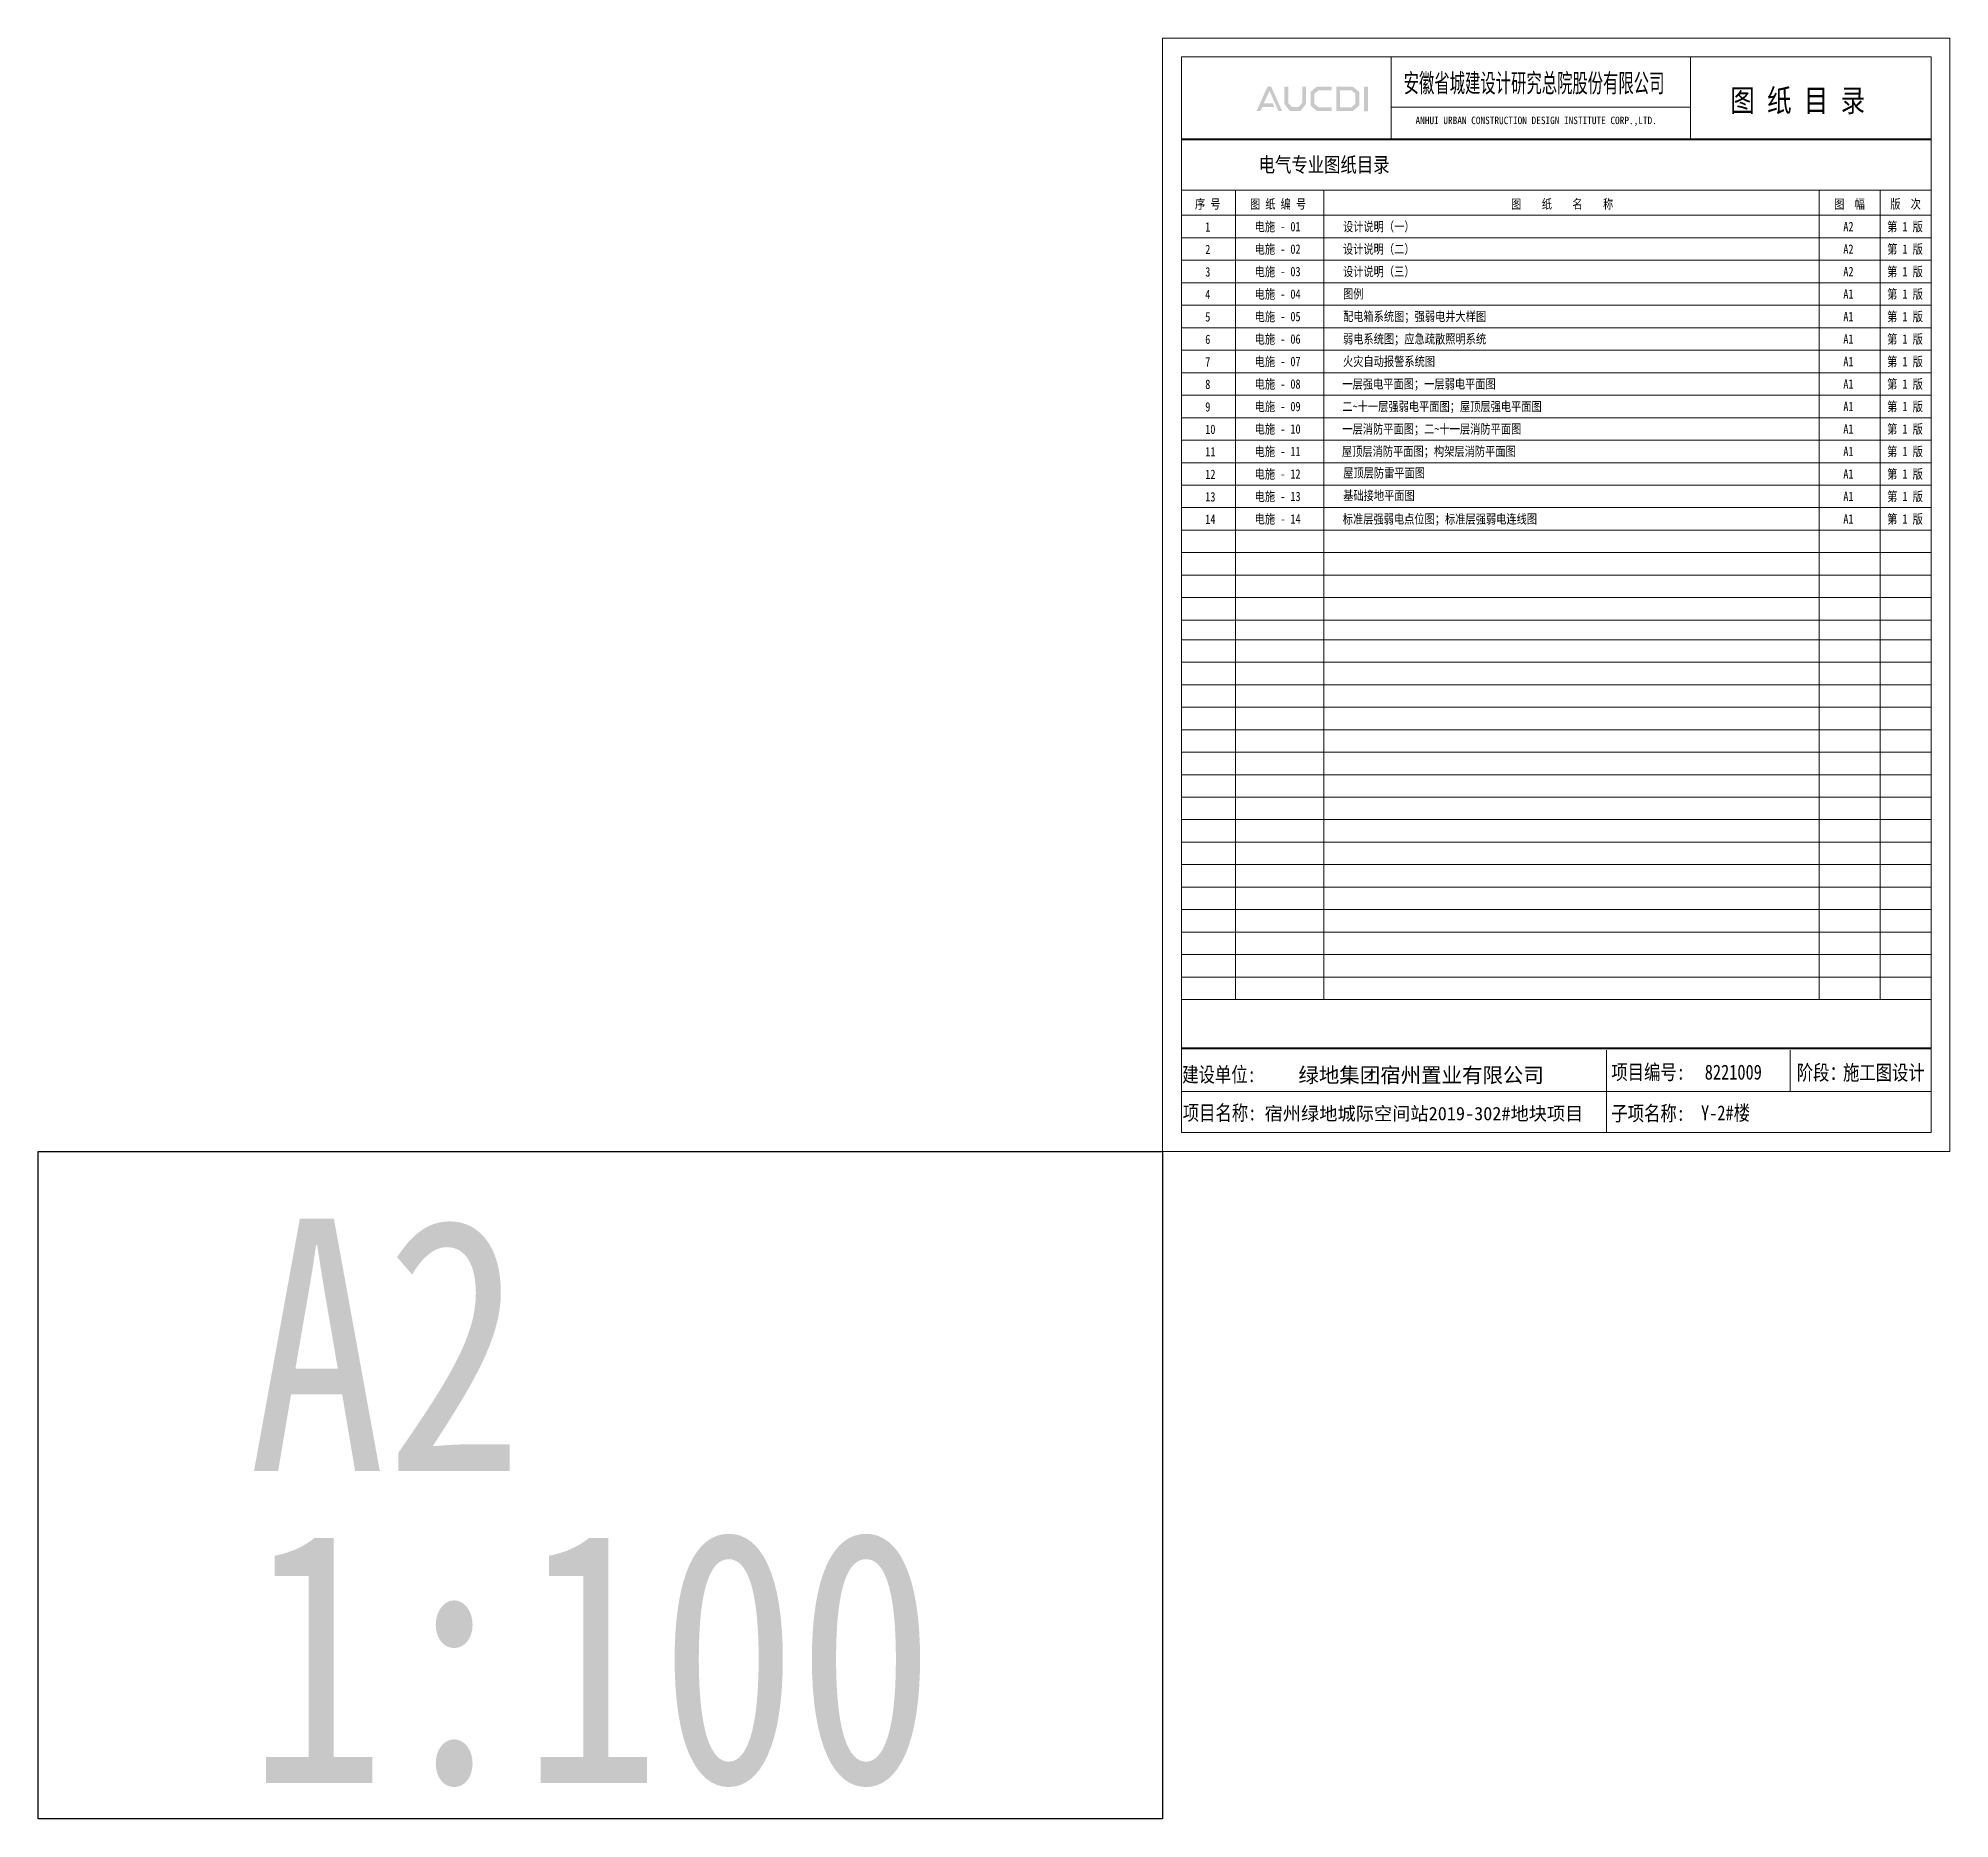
# Model space of a CAD drawing. Extents: x 3774419 to 4775970, y -926964 to 2266.
# Drawn here: x 3774419 to 3825417, y -588010 to -540501 of the extents above; entities that cross this region are included whole.
import ezdxf

# ---------------------------------------------------------------- set-up
doc = ezdxf.new("R2010")
doc.units = 0
doc.header["$LTSCALE"] = 1000
doc.header["$MEASUREMENT"] = 0
doc.layers.add('text', color=7, linetype='CONTINUOUS')
doc.layers.add('图签文字', color=4, linetype='CONTINUOUS')
doc.layers.add('图框', color=147, linetype='CONTINUOUS', lineweight=20)
doc.layers.add('图签', color=147, linetype='CONTINUOUS', lineweight=18)
doc.styles.add('宋体', font='', dxfattribs={"height": 4})
doc.styles.add('建筑图签-1', font='simhei.ttf', dxfattribs={"width": 0.7})
doc.styles.add('黑体', font='simhei.ttf')
doc.styles.get('宋体').set_extended_font_data('SimSun')

msp = doc.modelspace()

# ---------------------------------------------------------------- texts
at = {"layer": 'text', "color": 2, "style": '黑体', "width": 0.8}
for s, p in [('A2', (3780022.8, -578727)), ('1:100', (3780022.8, -587053.1))]:
    msp.add_text(s, height=6729.45, dxfattribs=at).set_placement(p)
at = {"layer": '图签', "color": 6, "style": '宋体'}
for s, height, p in [('绿地集团宿州置业有限公司', 400, (3808040.4, -568367.5)), ('宿州绿地城际空间站2019-302#地块项目', 356.677, (3807135.9, -569372.3))]:
    msp.add_text(s, height=height, dxfattribs=at).set_placement(p)
at = {"layer": '图签文字', "color": 7, "style": '建筑图签-1'}
for s, height, width, p in [('安徽省城建设计研究总院股份有限公司', 500, 0.6, (3810848.1, -541946.9)), ('图 纸 目 录', 600, 0.8, (3819560.4, -542461)), ('序 号', 250, 0.8, (3805279.9, -545050.2)), ('图 纸 编 号', 250, 0.8, (3806747.6, -545050.2)), ('图    纸    名    称', 250, 0.8, (3813714.6, -545050.2)), ('图  幅', 250, 0.8, (3822333.2, -545050.2)), ('版  次', 250, 0.8, (3823829.6, -545050.2)), ('1', 250, 0.8, (3805554.1, -545660.7)), ('电施 - 01', 250, 0.8, (3806872.1, -545652)), ('设计说明（一）', 250, 0.8, (3809229.3, -545652)), ('A2', 250, 0.8, (3822577.4, -545652)), ('第 1 版', 250, 0.8, (3823746.9, -545652)), ('2', 250, 0.8, (3805554.1, -546260.7)), ('电施 - 02', 250, 0.8, (3806872.1, -546252)), ('设计说明（二）', 250, 0.8, (3809229.3, -546252)), ('A2', 250, 0.8, (3822577.4, -546252)), ('第 1 版', 250, 0.8, (3823746.9, -546252)), ('3', 250, 0.8, (3805554.1, -546860.7)), ('电施 - 03', 250, 0.8, (3806872.1, -546852)), ('设计说明（三）', 250, 0.8, (3809229.3, -546852)), ('A2', 250, 0.8, (3822577.4, -546852)), ('第 1 版', 250, 0.8, (3823746.9, -546852)), ('电施 - 04', 250, 0.8, (3806872.1, -547452)), ('图例', 250, 0.8, (3809229.3, -547447.3)), ('A1', 250, 0.8, (3822577.4, -547452)), ('第 1 版', 250, 0.8, (3823746.9, -547452)), ('4', 250, 0.8, (3805554.1, -547460.7)), ('5', 250, 0.8, (3805554.1, -548060.7)), ('电施 - 05', 250, 0.8, (3806872.1, -548052)), ('配电箱系统图；强弱电井大样图', 250, 0.8, (3809229.3, -548047.3)), ('A1', 250, 0.8, (3822577.4, -548052)), ('第 1 版', 250, 0.8, (3823746.9, -548052)), ('6', 250, 0.8, (3805554.1, -548660.7)), ('电施 - 06', 250, 0.8, (3806872.1, -548652)), ('弱电系统图；应急疏散照明系统', 250, 0.8, (3809229.3, -548647.3)), ('A1', 250, 0.8, (3822577.4, -548652)), ('第 1 版', 250, 0.8, (3823746.9, -548652)), ('7', 250, 0.8, (3805554.1, -549260.7)), ('电施 - 07', 250, 0.8, (3806872.1, -549252)), ('火灾自动报警系统图', 250, 0.8, (3809229.3, -549247.3)), ('A1', 250, 0.8, (3822577.4, -549252)), ('第 1 版', 250, 0.8, (3823746.9, -549252)), ('8', 250, 0.8, (3805554.1, -549860.7)), ('电施 - 08', 250, 0.8, (3806872.1, -549852)), ('一层强电平面图；一层弱电平面图', 250, 0.8, (3809212.4, -549851.4)), ('A1', 250, 0.8, (3822577.4, -549852)), ('第 1 版', 250, 0.8, (3823746.9, -549852)), ('9', 250, 0.8, (3805554.1, -550460.7)), ('电施 - 09', 250, 0.8, (3806872.1, -550452)), ('二~十一层强弱电平面图；屋顶层强电平面图', 250, 0.8, (3809212.4, -550451.4)), ('A1', 250, 0.8, (3822577.4, -550452)), ('第 1 版', 250, 0.8, (3823746.9, -550452)), ('电施 - 10', 250, 0.8, (3806872.1, -551052)), ('一层消防平面图；二~十一层消防平面图', 250, 0.8, (3809212.4, -551051.4)), ('第 1 版', 250, 0.8, (3823746.9, -551052)), ('10', 250, 0.8, (3805554.1, -551060.7)), ('A1', 250, 0.8, (3822577.4, -551052)), ('11', 250, 0.8, (3805554.1, -551660.7)), ('电施 - 11', 250, 0.8, (3806872.1, -551652)), ('屋顶层消防平面图；构架层消防平面图', 250, 0.8, (3809201.7, -551648.4)), ('A1', 250, 0.8, (3822577.4, -551652)), ('第 1 版', 250, 0.8, (3823746.9, -551652)), ('12', 250, 0.8, (3805554.1, -552260.7)), ('电施 - 12', 250, 0.8, (3806872.1, -552252)), ('屋顶层防雷平面图', 250, 0.8, (3809233.7, -552224.1)), ('A1', 250, 0.8, (3822577.4, -552252)), ('第 1 版', 250, 0.8, (3823746.9, -552252)), ('13', 250, 0.8, (3805554.1, -552860.7)), ('电施 - 13', 250, 0.8, (3806872.1, -552852)), ('基础接地平面图', 250, 0.8, (3809233.7, -552824.1)), ('A1', 250, 0.8, (3822577.4, -552852)), ('第 1 版', 250, 0.8, (3823746.9, -552852)), ('14', 250, 0.8, (3805554.1, -553460.7)), ('电施 - 14', 250, 0.8, (3806872.1, -553452)), ('标准层强弱电点位图；标准层强弱电连线图', 250, 0.8, (3809223.1, -553453.1)), ('A1', 250, 0.8, (3822577.4, -553452)), ('第 1 版', 250, 0.8, (3823746.9, -553452)), (' 建设单位: ', 400, 0.8, (3804721.2, -568352.4)), ('项目编号:', 400, 0.8, (3816387.8, -568287.4)), ('阶段：', 400, 0.8, (3821335, -568299.8)), ('项目名称:', 400, 0.8, (3804954.7, -569374.8)), ('子项名称:', 400, 0.8, (3816387.8, -569387.2))]:
    msp.add_text(s, height=height, dxfattribs=dict(at, width=width)).set_placement(p)
at = {"layer": '图签文字', "linetype": 'Continuous', "style": '建筑图签-1', "width": 0.91}
msp.add_text('ANHUI URBAN CONSTRUCTION DESIGN INSTITUTE CORP.,LTD.', height=200, dxfattribs=at).set_placement((3811164.1, -542793.4))
at = {"layer": '图签文字', "style": '建筑图签-1', "width": 0.8}
msp.add_text('电气专业图纸目录', height=400, dxfattribs=at).set_placement((3806979.6, -544075.8))
at = {"layer": '图签文字', "color": 6, "style": '建筑图签-1', "width": 0.8}
for s, p in [('8221009', (3818880.6, -568287.4)), ('施工图设计', (3822567.6, -568299.8)), ('Y-2#楼', (3818780.8, -569374.8))]:
    msp.add_text(s, height=400, dxfattribs=at).set_placement(p)

# ---------------------------------------------------------------- hatches: boundary and pattern name
at = {"layer": '图签文字'}
h = msp.add_hatch(color=4, dxfattribs=at)
h.paths.add_polyline_path([(3809788.6, -541796.1), (3809895.3, -541796.1), (3809895.3, -542450.9), (3809788.6, -542450.9)])
h.paths.add_polyline_path([(3809148.8, -541895.3), (3809148.8, -542342.4), (3809455.2, -542342.4), (3809560.8, -542251.7), (3809560.8, -541980.9), (3809458.4, -541895.3)], flags=16)
h.paths.add_polyline_path([(3809048.4, -541794.9), (3809048.4, -542442.7), (3809492.4, -542442.7), (3809661.2, -542297.8), (3809661.2, -541933.9), (3809494.8, -541794.9)])
h.paths.add_polyline_path([(3808927, -541791.8), (3808927, -541889.8), (3808580.9, -541889.8), (3808468, -541984.1), (3808468, -542255.9), (3808580.9, -542342.8), (3808928.8, -542342.8), (3808928.8, -542446.4), (3808534.6, -542446.4), (3808362.5, -542298.5), (3808362.5, -541934.2), (3808530.9, -541791.8)])
h.paths.add_polyline_path([(3807666.4, -541793.3), (3807769, -541793.3), (3807769, -542227.4), (3807865.9, -542339.1), (3808044.9, -542339.1), (3808141.8, -542227.4), (3808141.8, -541793.3), (3808238.8, -541793.3), (3808238.8, -542259), (3808098.9, -542443.5), (3807811.9, -542443.5), (3807666.4, -542257.2)])
h.paths.add_polyline_path([(3807214.4, -541794.5), (3807313.8, -541794.5), (3807604.5, -542444.1), (3807506.2, -542444.1), (3807266.9, -541905.1), (3807118.1, -542235.1), (3807348.9, -542235.1), (3807400.4, -542333), (3807076.6, -542333), (3807026.8, -542445.9), (3806922.1, -542445.9)])

# ---------------------------------------------------------------- linework, layer by layer
at = {"layer": 'text', "color": 2}
msp.add_lwpolyline([(3804417.5, -588009.7), (3774419.3, -588009.7), (3774419.3, -570201.4), (3804417.5, -570201.4)], close=True, dxfattribs=at)
at = {"layer": '图框'}
for p, q in [((3824917.5, -541001.4), (3804917.5, -541001.4)), ((3804917.5, -541001.4), (3804917.5, -569701.4)), ((3810510.8, -543201.4), (3810510.8, -541001.4)), ((3818501.5, -543201.4), (3818501.5, -541001.4)), ((3824917.5, -569701.4), (3824917.5, -541001.4)), ((3818480.5, -542339.3), (3810510.8, -542339.3)), ((3804917.5, -544551.4), (3824917.5, -544551.4)), ((3804917.5, -544551.4), (3804917.5, -564351.4)), ((3804917.5, -544551.4), (3804917.5, -568551.4)), ((3806361.7, -544551.4), (3806361.7, -566151.4)), ((3808718.9, -544551.4), (3808718.9, -566151.4)), ((3821929.1, -544551.4), (3821929.1, -566151.4)), ((3823563.3, -544551.4), (3823563.3, -566151.4)), ((3804917.5, -545226.4), (3824917.5, -545226.4)), ((3804917.5, -545226.4), (3824917.5, -545226.4)), ((3824917.5, -545226.4), (3804917.5, -545226.4)), ((3824917.5, -545226.4), (3804917.5, -545226.4)), ((3824917.5, -545826.4), (3804917.5, -545826.4)), ((3824917.5, -546426.4), (3804917.5, -546426.4)), ((3804917.5, -546426.4), (3824917.5, -546426.4)), ((3804917.5, -546426.4), (3824917.5, -546426.4)), ((3824917.5, -546426.4), (3804917.5, -546426.4)), ((3804917.5, -547026.4), (3824917.5, -547026.4)), ((3804917.5, -547026.4), (3824917.5, -547026.4)), ((3824917.5, -547026.4), (3804917.5, -547026.4)), ((3824917.5, -547026.4), (3804917.5, -547026.4)), ((3804917.5, -547626.4), (3824917.5, -547626.4)), ((3804917.5, -547626.4), (3824917.5, -547626.4)), ((3824917.5, -547626.4), (3804917.5, -547626.4)), ((3824917.5, -547626.4), (3804917.5, -547626.4)), ((3804917.5, -548226.4), (3824917.5, -548226.4)), ((3804917.5, -548226.4), (3824917.5, -548226.4)), ((3824917.5, -548226.4), (3804917.5, -548226.4)), ((3824917.5, -548226.4), (3804917.5, -548226.4)), ((3824917.5, -548226.4), (3804917.5, -548226.4)), ((3824917.5, -548226.4), (3804917.5, -548226.4)), ((3824917.5, -548826.4), (3804917.5, -548826.4)), ((3804917.5, -548826.4), (3824917.5, -548826.4)), ((3804917.5, -548826.4), (3824917.5, -548826.4)), ((3824917.5, -548826.4), (3804917.5, -548826.4)), ((3804917.5, -549426.4), (3824917.5, -549426.4)), ((3804917.5, -549426.4), (3824917.5, -549426.4)), ((3824917.5, -549426.4), (3804917.5, -549426.4)), ((3824917.5, -549426.4), (3804917.5, -549426.4)), ((3804917.5, -550026.4), (3824917.5, -550026.4)), ((3804917.5, -550026.4), (3824917.5, -550026.4)), ((3824917.5, -550026.4), (3804917.5, -550026.4)), ((3824917.5, -550026.4), (3804917.5, -550026.4)), ((3804917.5, -550626.4), (3824917.5, -550626.4)), ((3804917.5, -550626.4), (3824917.5, -550626.4)), ((3824917.5, -550626.4), (3804917.5, -550626.4)), ((3824917.5, -550626.4), (3804917.5, -550626.4)), ((3824917.5, -550626.4), (3804917.5, -550626.4)), ((3824917.5, -550626.4), (3804917.5, -550626.4)), ((3824917.5, -551226.4), (3804917.5, -551226.4)), ((3804917.5, -551226.4), (3824917.5, -551226.4)), ((3804917.5, -551226.4), (3824917.5, -551226.4)), ((3824917.5, -551226.4), (3804917.5, -551226.4)), ((3804917.5, -551826.4), (3824917.5, -551826.4)), ((3804917.5, -551826.4), (3824917.5, -551826.4)), ((3824917.5, -551826.4), (3804917.5, -551826.4)), ((3824917.5, -551826.4), (3804917.5, -551826.4)), ((3804917.5, -552426.4), (3824917.5, -552426.4)), ((3804917.5, -552426.4), (3824917.5, -552426.4)), ((3824917.5, -552426.4), (3804917.5, -552426.4)), ((3824917.5, -552426.4), (3804917.5, -552426.4)), ((3804917.5, -553026.4), (3824917.5, -553026.4)), ((3804917.5, -553026.4), (3824917.5, -553026.4)), ((3824917.5, -553026.4), (3804917.5, -553026.4)), ((3824917.5, -553026.4), (3804917.5, -553026.4)), ((3824917.5, -553026.4), (3804917.5, -553026.4)), ((3824917.5, -553026.4), (3804917.5, -553026.4)), ((3824917.5, -553626.4), (3804917.5, -553626.4)), ((3804917.5, -553626.4), (3824917.5, -553626.4)), ((3804917.5, -553626.4), (3824917.5, -553626.4)), ((3824917.5, -553626.4), (3804917.5, -553626.4)), ((3804917.5, -554226.4), (3824917.5, -554226.4)), ((3804917.5, -554226.4), (3824917.5, -554226.4)), ((3824917.5, -554226.4), (3804917.5, -554226.4)), ((3824917.5, -554226.4), (3804917.5, -554226.4)), ((3824917.5, -554826.4), (3804917.5, -554826.4)), ((3824917.5, -555426.4), (3804917.5, -555426.4)), ((3824917.5, -555426.4), (3804917.5, -555426.4)), ((3824917.5, -556026.4), (3804917.5, -556026.4)), ((3824917.5, -556551.4), (3804917.5, -556551.4)), ((3804917.5, -556551.4), (3824917.5, -556551.4)), ((3804917.5, -556551.4), (3824917.5, -556551.4)), ((3824917.5, -556551.4), (3804917.5, -556551.4)), ((3804917.5, -557151.4), (3824917.5, -557151.4)), ((3804917.5, -557151.4), (3824917.5, -557151.4)), ((3824917.5, -557151.4), (3804917.5, -557151.4)), ((3824917.5, -557151.4), (3804917.5, -557151.4)), ((3804917.5, -557751.4), (3824917.5, -557751.4)), ((3804917.5, -557751.4), (3824917.5, -557751.4)), ((3824917.5, -557751.4), (3804917.5, -557751.4)), ((3824917.5, -557751.4), (3804917.5, -557751.4)), ((3804917.5, -558351.4), (3824917.5, -558351.4)), ((3804917.5, -558351.4), (3824917.5, -558351.4)), ((3824917.5, -558351.4), (3804917.5, -558351.4)), ((3824917.5, -558351.4), (3804917.5, -558351.4)), ((3824917.5, -558351.4), (3804917.5, -558351.4)), ((3824917.5, -558351.4), (3804917.5, -558351.4)), ((3824917.5, -558951.4), (3804917.5, -558951.4)), ((3804917.5, -558951.4), (3824917.5, -558951.4)), ((3804917.5, -558951.4), (3824917.5, -558951.4)), ((3824917.5, -558951.4), (3804917.5, -558951.4)), ((3804917.5, -559551.4), (3824917.5, -559551.4)), ((3804917.5, -559551.4), (3824917.5, -559551.4)), ((3824917.5, -559551.4), (3804917.5, -559551.4)), ((3824917.5, -559551.4), (3804917.5, -559551.4)), ((3804917.5, -560151.4), (3824917.5, -560151.4)), ((3804917.5, -560151.4), (3824917.5, -560151.4)), ((3824917.5, -560151.4), (3804917.5, -560151.4)), ((3824917.5, -560151.4), (3804917.5, -560151.4)), ((3804917.5, -560751.4), (3824917.5, -560751.4)), ((3804917.5, -560751.4), (3824917.5, -560751.4)), ((3824917.5, -560751.4), (3804917.5, -560751.4)), ((3824917.5, -560751.4), (3804917.5, -560751.4)), ((3824917.5, -560751.4), (3804917.5, -560751.4)), ((3824917.5, -560751.4), (3804917.5, -560751.4)), ((3824917.5, -561351.4), (3804917.5, -561351.4)), ((3804917.5, -561351.4), (3824917.5, -561351.4)), ((3804917.5, -561351.4), (3824917.5, -561351.4)), ((3824917.5, -561351.4), (3804917.5, -561351.4)), ((3804917.5, -561951.4), (3824917.5, -561951.4)), ((3804917.5, -561951.4), (3824917.5, -561951.4)), ((3824917.5, -561951.4), (3804917.5, -561951.4)), ((3824917.5, -561951.4), (3804917.5, -561951.4)), ((3804917.5, -562551.4), (3824917.5, -562551.4)), ((3804917.5, -562551.4), (3824917.5, -562551.4)), ((3824917.5, -562551.4), (3804917.5, -562551.4)), ((3824917.5, -562551.4), (3804917.5, -562551.4)), ((3804917.5, -563151.4), (3824917.5, -563151.4)), ((3804917.5, -563151.4), (3824917.5, -563151.4)), ((3824917.5, -563151.4), (3804917.5, -563151.4)), ((3824917.5, -563151.4), (3804917.5, -563151.4)), ((3824917.5, -563151.4), (3804917.5, -563151.4)), ((3824917.5, -563151.4), (3804917.5, -563151.4)), ((3824917.5, -563751.4), (3804917.5, -563751.4)), ((3804917.5, -563751.4), (3824917.5, -563751.4)), ((3804917.5, -563751.4), (3824917.5, -563751.4)), ((3824917.5, -563751.4), (3804917.5, -563751.4)), ((3804917.5, -564351.4), (3824917.5, -564351.4)), ((3804917.5, -564351.4), (3824917.5, -564351.4)), ((3824917.5, -564351.4), (3804917.5, -564351.4)), ((3824917.5, -564351.4), (3804917.5, -564351.4)), ((3804917.5, -564951.4), (3824917.5, -564951.4)), ((3804917.5, -564951.4), (3824917.5, -564951.4)), ((3824917.5, -564951.4), (3804917.5, -564951.4)), ((3824917.5, -564951.4), (3804917.5, -564951.4)), ((3824917.5, -564951.4), (3804917.5, -564951.4)), ((3824917.5, -564951.4), (3804917.5, -564951.4)), ((3824917.5, -565551.4), (3804917.5, -565551.4)), ((3804917.5, -565551.4), (3824917.5, -565551.4)), ((3804917.5, -565551.4), (3824917.5, -565551.4)), ((3824917.5, -565551.4), (3804917.5, -565551.4)), ((3824917.5, -566151.4), (3804917.5, -566151.4)), ((3816260.3, -567501.4), (3816260.3, -569701.4)), ((3821162.2, -567501.4), (3821162.2, -568601.2)), ((3804917.5, -568602.4), (3824917.5, -568600.9)), ((3804917.5, -569701.4), (3824917.5, -569701.4))]:
    msp.add_line(p, q, dxfattribs=at)
for points in [[(3825417.5, -540501.4), (3825417.5, -570201.4), (3804417.5, -570201.4), (3804417.5, -540501.4)], [(3825417.5, -540501.4), (3825417.5, -570201.4), (3804417.5, -570201.4), (3804417.5, -540501.4)], [(3804917.5, -569701.4), (3824917.5, -569701.4), (3824917.5, -541001.4), (3804917.5, -541001.4)]]:
    msp.add_lwpolyline(points, close=True, dxfattribs=at)
at = {"layer": '图框', "const_width": 56.2}
for points in [[(3804917.5, -543201.4), (3824917.5, -543201.4)], [(3804917.5, -567451.2), (3824917.5, -567451.2)]]:
    msp.add_lwpolyline(points, dxfattribs=at)

msp.set_redraw_order([(e.dxf.handle, doc.entitydb.next_handle()) for e in msp.query("TEXT MTEXT ATTDEF DIMENSION ARC_DIMENSION")])  # texts and dimensions are drawn at this point

doc.saveas('drawing.dxf')
